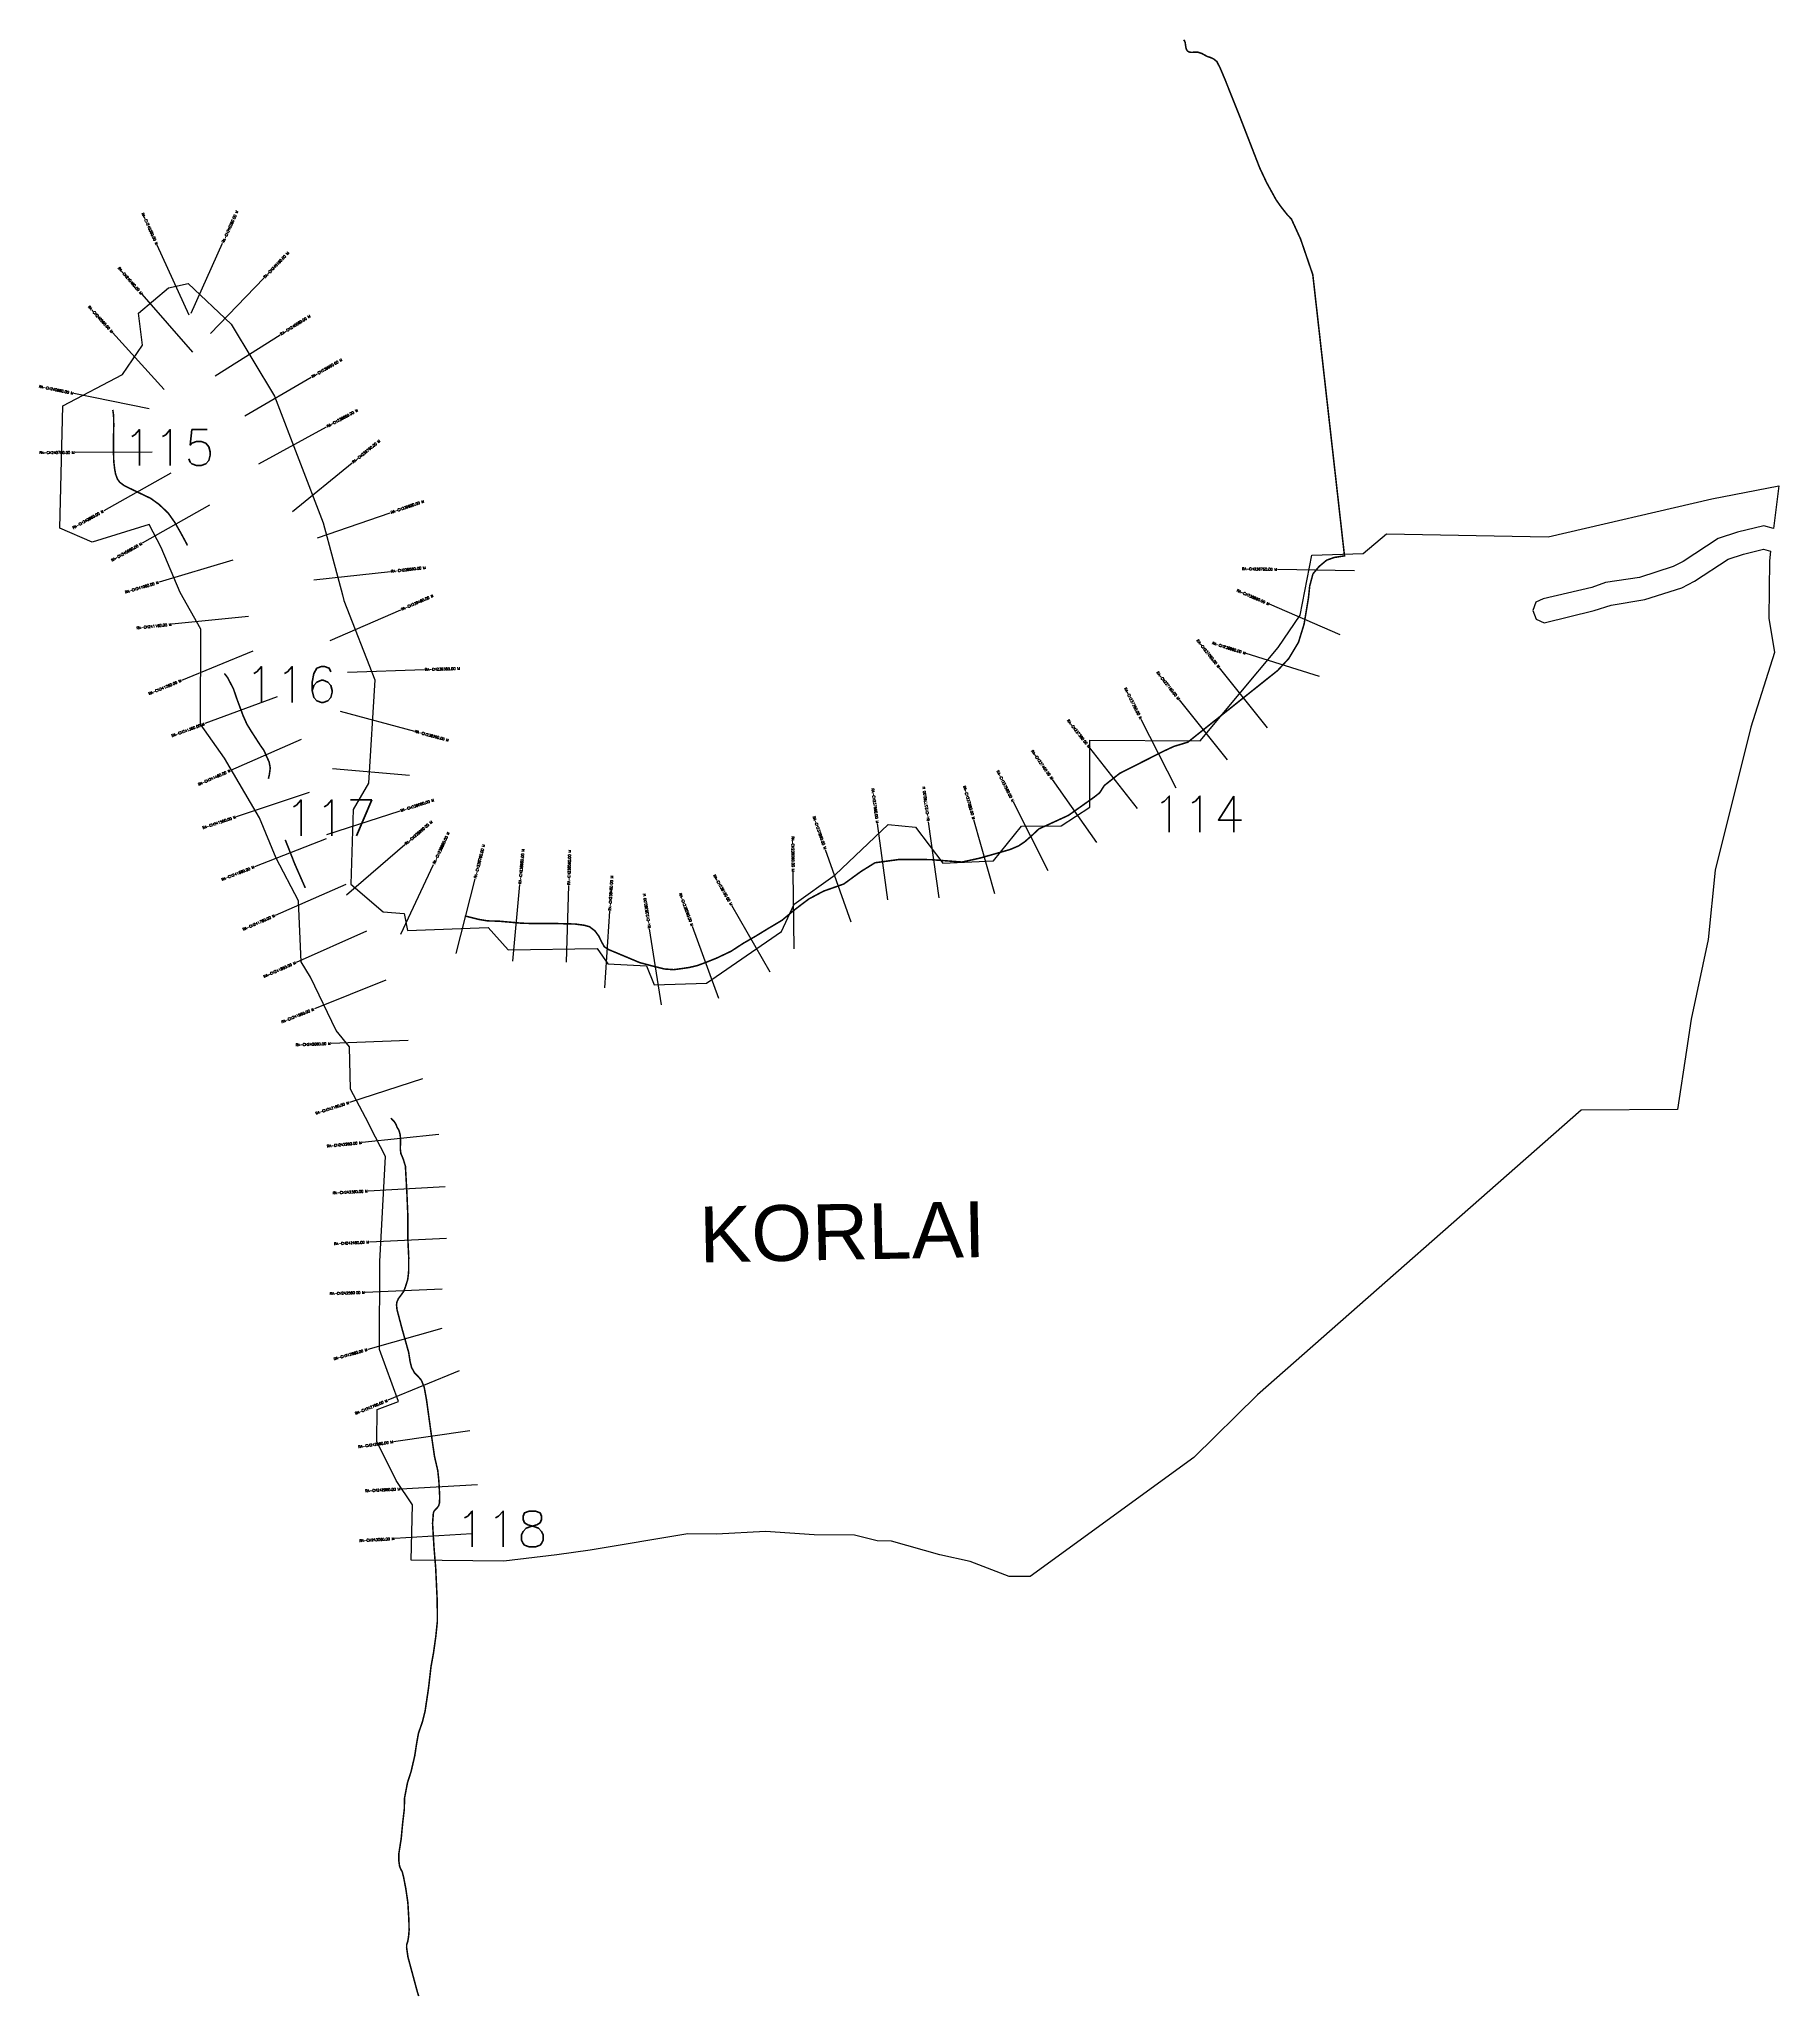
# Model space of a CAD drawing. Header units: metres. Extents: x 278749 to 282138, y 2047960 to 2051775.
import ezdxf
from ezdxf.enums import TextEntityAlignment as Align

# ---------------------------------------------------------------- set-up
doc = ezdxf.new("R2010")
doc.units = ezdxf.units.M
for name, color, linetype in [('CS', 134, 'Continuous'), ('CSMark', 6, 'Continuous'), ('NATURALLY PROTECTED', 3, 'Continuous'), ('VILLAGE NAME', 250, 'Continuous')]:
    doc.layers.add(name, color=color, linetype=linetype)
doc.styles.get("Standard").update_dxf_attribs({"font": 'simplex.shx'})

msp = doc.modelspace()

# ---------------------------------------------------------------- linework, layer by layer
at = {"color": 6, "flags": 128}
msp.add_lwpolyline([(281227.6, 2050769.6), (281327.9, 2050772.9), (281373.5, 2050810.9), (281688.3, 2050805.3), (282007, 2050879.4), (282137.6, 2050904.8), (282127.2, 2050821.8), (282108.3, 2050826.7), (282057, 2050814.1), (282019.3, 2050801.8), (281951, 2050757), (281931.9, 2050747.3), (281866.3, 2050726.3), (281799.9, 2050716), (281773.6, 2050706.3), (281678.5, 2050684.3), (281664.5, 2050677.8), (281658.5, 2050661.5), (281664.6, 2050644.8), (281680.2, 2050638), (281778, 2050661.7), (281810.8, 2050672.3), (281876.5, 2050683.1), (281948.8, 2050706.2), (281973.3, 2050718.7), (282038.7, 2050761.6), (282069, 2050771.5), (282108, 2050781.1), (282121.6, 2050777.6), (282119.2, 2050758.7), (282118.3, 2050646.9), (282129, 2050579.6), (282083.1, 2050434.6), (282013.8, 2050155.5), (282000.2, 2050020.9), (281966.7, 2049865.1), (281957.6, 2049804.7), (281940.1, 2049689.1), (281752.7, 2049687.8), (281122, 2049133.5), (280997.9, 2049011.5), (280679.1, 2048779.1), (280638.1, 2048779.4), (280562.2, 2048808.6), (280503.1, 2048821.7), (280409.4, 2048848.4), (280381.4, 2048848.6), (280336.8, 2048860.1), (280258.5, 2048860.7), (280163.5, 2048867.1), (280068.3, 2048862.2), (280012.4, 2048862.7), (279822, 2048830.6), (279757.1, 2048821.9), (279654, 2048809.6), (279473.1, 2048811.1), (279475.9, 2048919), (279444, 2048966.7), (279406.8, 2049042.7), (279407.5, 2049104.8), (279448.6, 2049120.6), (279411.7, 2049221.8), (279412.2, 2049393.5), (279423.1, 2049597.7), (279403.7, 2049635.7), (279384.4, 2049673.7), (279355.4, 2049728.8), (279353.5, 2049811.8), (279327, 2049843.2), (279277.4, 2049947.4), (279259.4, 2049977.2), (279253.7, 2050095.7), (279210.5, 2050178.9), (279177.9, 2050258), (279110, 2050374.3), (279062.8, 2050440), (279063.5, 2050625.1), (279023.4, 2050696.6), (278986.3, 2050784.4), (278962.8, 2050829.1), (278852.2, 2050794.9), (278789, 2050822.2), (278794.6, 2051060.6), (278911.1, 2051121.4), (278949.9, 2051178.7), (278942.1, 2051241), (279000.6, 2051290.7), (279038.9, 2051299.1), (279122.7, 2051219.6), (279207.2, 2051079.5), (279301.8, 2050832.6), (279339.4, 2050692.3), (279342.4, 2050681.1), (279402.8, 2050526.4), (279390.5, 2050325.1), (279360.3, 2050273.7), (279355.8, 2050128.6), (279418.7, 2050074.6), (279459.6, 2050071.1), (279466.3, 2050038.5), (279623.2, 2050044.1), (279662.2, 2050000.7), (279836, 2050003.1), (279856.8, 2049973.3), (279931.6, 2049969.4), (279946.7, 2049932.2), (280048.5, 2049935.5), (280195.1, 2050036), (280219.8, 2050089.7), (280299.5, 2050146.6), (280402.3, 2050244.6), (280455.9, 2050239.5), (280508.8, 2050169.3), (280607.7, 2050174.1), (280662.2, 2050241.6), (280739.9, 2050242.2), (280795.4, 2050278.5), (280795.5, 2050408.8), (281010.1, 2050407.9), (281162, 2050589.7), (281205.1, 2050652.9), (281227.6, 2050769.6)], dxfattribs=at)
at = {"layer": 'CS'}
for p, q in [((279041.1, 2051237.3), (278978.7, 2051373.7)), ((279044.6, 2051240.9), (279106.2, 2051377.6)), ((279048.3, 2051165.3), (278949.2, 2051278)), ((279082.5, 2051201.4), (279186.4, 2051309.6)), ((278992.5, 2051092.1), (278891.8, 2051203.3)), ((279091.6, 2051118.8), (279218.3, 2051199.1)), ((278963.2, 2051054.8), (278816.2, 2051084.7)), ((279149.1, 2051041.1), (279278.9, 2051116.3)), ((279176.8, 2050947.7), (279308.6, 2051019.5)), ((278968.6, 2050970.5), (278818.6, 2050969.7)), ((279242.1, 2050854.8), (279358.6, 2050949.4)), ((279005.3, 2050929.3), (278874.5, 2050856.1)), ((279080.4, 2050866.7), (278949.7, 2050793)), ((279291, 2050803.2), (279432.8, 2050852.1)), ((279126, 2050759.6), (278982.3, 2050716.9)), ((281311.1, 2050739), (281161.1, 2050741.7)), ((279283.8, 2050721.3), (279432.9, 2050737.8)), ((279315.5, 2050603.1), (279453, 2050663.1)), ((281283.2, 2050614.4), (281145.4, 2050673.8)), ((279156.6, 2050650.3), (279007.4, 2050634.8)), ((279164.8, 2050582.8), (279026.1, 2050525.6)), ((281141.5, 2050433), (281047.9, 2050550.3)), ((281243.1, 2050533.2), (281099.9, 2050577.9)), ((279349.3, 2050541.8), (279499.2, 2050546.5)), ((279212.4, 2050493.5), (279071.8, 2050441.3)), ((281063.3, 2050370.7), (280969.8, 2050487.9)), ((279335.1, 2050465.8), (279479.9, 2050426.6)), ((280963.3, 2050315.8), (280895.6, 2050449.6)), ((279259.1, 2050410.6), (279121.8, 2050350.2)), ((280888.2, 2050276.2), (280795.4, 2050394)), ((279320.5, 2050353.6), (279470, 2050341.2)), ((280809.4, 2050210), (280722.8, 2050332.4)), ((279275, 2050307.4), (279132.7, 2050259.9)), ((280714.2, 2050154.5), (280646.5, 2050288.4)), ((279309, 2050225.4), (279451.9, 2050271.3)), ((280401.9, 2050097.9), (280381.7, 2050246.6)), ((280501.9, 2050101.6), (280481.1, 2050250.1)), ((280610.6, 2050109.6), (280569.7, 2050253.9)), ((279307.9, 2050217.1), (279168.3, 2050162.3)), ((279347.7, 2050107.6), (279461.3, 2050205.6)), ((279453.6, 2050031.1), (279517.1, 2050167)), ((280330.4, 2050054.2), (280280.6, 2050195.7)), ((279561.3, 2049993.6), (279598, 2050139)), ((280219.5, 2050002.2), (280217.6, 2050152.2)), ((279346.1, 2050128), (279208.8, 2050067.7)), ((279671.6, 2049978.6), (279685.2, 2050128)), ((279776.3, 2049976.2), (279780.4, 2050126.1)), ((279850.8, 2049926.2), (279860.2, 2050075.9)), ((280173, 2049957), (280098, 2050086.9)), ((279386.5, 2050036.7), (279249.3, 2049976)), ((279961, 2049893.4), (279937.9, 2050041.6)), ((280072.9, 2049905.5), (280021.2, 2050046.3)), ((279424, 2049941.2), (279284.8, 2049885.3)), ((279467.4, 2049823.6), (279317.5, 2049818)), ((279495.8, 2049749.2), (279353.1, 2049703)), ((279527.2, 2049640.7), (279378.1, 2049625)), ((279539.5, 2049538.7), (279389.7, 2049530.5)), ((279542, 2049438.2), (279392.2, 2049431.1)), ((279533.9, 2049339), (279384, 2049333.1)), ((279533.4, 2049262.5), (279389, 2049221.9)), ((279567, 2049179.9), (279428.2, 2049122.8)), ((279587.4, 2049063.4), (279439, 2049042)), ((279602.9, 2048958), (279453.1, 2048949.9)), ((279591.5, 2048862.5), (279441.7, 2048853.3))]:
    msp.add_line(p, q, dxfattribs=at)
at = {"layer": 'NATURALLY PROTECTED', "const_width": 3, "flags": 128}
for points in [[(280978.1, 2051773.6), (280979.9, 2051771.7), (280981.1, 2051768.6), (280982, 2051762.5), (280982.6, 2051758.7), (280983.6, 2051755.2), (280985.7, 2051751.8), (280989.2, 2051749.9), (280993.2, 2051749.3), (280999.2, 2051749.7), (281005.8, 2051749.7), (281013.8, 2051747.1), (281024.3, 2051741.2), (281029.8, 2051739.6), (281036.8, 2051736.4), (281042.9, 2051731.4), (281049.6, 2051718.2), (281058.9, 2051696.1), (281087.6, 2051624.1), (281126.3, 2051524.3), (281140, 2051495.2), (281158.3, 2051462), (281167.5, 2051448.9), (281179.9, 2051433.1), (281188.2, 2051424.4), (281206, 2051385.5), (281229.8, 2051316), (281291.5, 2050768.2), (281271.5, 2050765.1), (281256.8, 2050759.8), (281242.1, 2050747.6), (281230.1, 2050733.2), (281223.8, 2050709.7), (281221.2, 2050685.3), (281212.8, 2050635.2), (281201.9, 2050599.8), (281183, 2050568.2), (281161.3, 2050544.8), (280986.2, 2050405.1), (280959.1, 2050396.9), (280938.7, 2050387.4), (280853.5, 2050344.3), (280823.7, 2050320.8), (280814.6, 2050306.5), (280803, 2050297.4), (280753.9, 2050262.6), (280696.3, 2050236.2), (280684.7, 2050225.3), (280668.9, 2050211.3), (280657, 2050203.2), (280639.8, 2050195.9), (280581.6, 2050179.3), (280546.5, 2050171.6), (280485.6, 2050176.3), (280424.7, 2050176.7), (280377, 2050170.2), (280349.6, 2050153.2), (280316.2, 2050128.8), (280276.8, 2050114.9), (280248.2, 2050099.7), (280220.8, 2050079), (280195.9, 2050058.2), (280168.1, 2050041.6), (280145.1, 2050027.5), (280120.6, 2050013.4), (280096.5, 2049997.7), (280068, 2049984.2), (280049.1, 2049976.6), (280031.5, 2049970.1), (280016, 2049966.3), (280000.1, 2049963.9), (279984.8, 2049961.9), (279966.9, 2049963.2), (279941.6, 2049969.5), (279918.5, 2049975.7), (279897.6, 2049984.5), (279869.2, 2049996.4), (279858.2, 2050000.9), (279849.7, 2050006.5), (279844.7, 2050015.4), (279838.9, 2050027.3), (279831.3, 2050037.6), (279820.8, 2050045.6), (279810, 2050048.5), (279792.8, 2050050.8), (279750.2, 2050051.9), (279715.9, 2050051.7), (279688.6, 2050052.4), (279644.2, 2050056.4), (279622.9, 2050056.9), (279604.1, 2050060), (279580.6, 2050066), (279577.8, 2050066.8)], [(278892.1, 2051052.7), (278893.7, 2051042.7), (278894.1, 2051023.4), (278893.5, 2050992.6), (278893.7, 2050967), (278894.1, 2050952.4), (278895.7, 2050938.3), (278897.6, 2050927.8), (278901.2, 2050917.9), (278905.6, 2050911.8), (278914.6, 2050905), (278931.4, 2050896.8), (278949.6, 2050888.1), (278965.9, 2050880.3), (278982.2, 2050868.6), (279000.1, 2050851.6), (279012.9, 2050833.5), (279025.2, 2050811.9), (279036.4, 2050791.2), (279037.5, 2050788.4)], [(279109.6, 2050539.1), (279115.8, 2050531), (279127.1, 2050509.4), (279134.7, 2050487.3), (279146.1, 2050456.7), (279153.6, 2050439.9), (279161.5, 2050427.1), (279179.6, 2050399), (279186.6, 2050389.2), (279191.4, 2050378.3), (279196.8, 2050366.4), (279198.9, 2050354.9), (279197.1, 2050341.4), (279195.3, 2050333.8)], [(279228.2, 2050214.8), (279246.6, 2050168), (279267.2, 2050121.1)], [(279434, 2049672.7), (279435.4, 2049671.1), (279440.5, 2049665.8), (279443.9, 2049660.2), (279446.1, 2049654.5), (279449.6, 2049648.9), (279451.8, 2049641.1), (279452.8, 2049631.4), (279452.4, 2049617.6), (279452.4, 2049611.1), (279453.4, 2049603.5), (279456.5, 2049596.4), (279458.4, 2049591.4), (279462.2, 2049579), (279465.1, 2049526.5), (279467.1, 2049478.6), (279466.8, 2049440.3), (279468.7, 2049400.6), (279468.4, 2049371.7), (279466.6, 2049357.8), (279462.4, 2049344.2), (279459, 2049335.2), (279453.2, 2049327), (279448.5, 2049320.7), (279445.7, 2049314.4), (279444.9, 2049308.9), (279445.8, 2049299.6), (279455.2, 2049263.8), (279468.6, 2049215.9), (279471.4, 2049197.8), (279474.2, 2049186.7), (279480.1, 2049176), (279486.8, 2049169.4), (279493.2, 2049162), (279498.8, 2049148.3), (279503.2, 2049124.4), (279511.5, 2049064.3), (279518.8, 2049013.7), (279525.3, 2048985.6), (279527.4, 2048965.3), (279529, 2048935.1), (279528.6, 2048922.7), (279526.9, 2048917.2), (279524.4, 2048913.6), (279521.1, 2048910.3), (279517.8, 2048906.5), (279516.6, 2048902.6), (279515.1, 2048882.9), (279517.9, 2048836.2), (279521.2, 2048795.8), (279524.2, 2048731.4), (279524.4, 2048691.6), (279521.5, 2048663.2), (279517, 2048630.9), (279512.1, 2048604), (279507.3, 2048562.3), (279500.6, 2048517.5), (279495.2, 2048495.8), (279487.6, 2048473.9), (279483.8, 2048452.5), (279480.3, 2048429.6), (279473.3, 2048399.5), (279466.2, 2048377.4), (279460.4, 2048347.2), (279460.1, 2048326.5), (279456.8, 2048298.3), (279454, 2048268.6), (279449.4, 2048239.3), (279449.4, 2048225.6), (279450.8, 2048215), (279453.3, 2048208.9), (279456, 2048204), (279458.5, 2048194.4), (279463, 2048171.1), (279467, 2048143.8), (279469, 2048109.4), (279469.4, 2048090), (279468.6, 2048079.8), (279466.9, 2048068.7), (279464.8, 2048062.3), (279464.5, 2048056.4), (279467.2, 2048037.7), (279476.7, 2048002.6), (279485.4, 2047970.2), (279488.1, 2047961.8)]]:
    msp.add_lwpolyline(points, dxfattribs=at)

# ---------------------------------------------------------------- texts
at = {"char_height": 70, "attachment_point": 1}
for s, insert in [('115', (278911.2, 2051014.2)), ('116', (279148.8, 2050552.4)), ('117', (279226.1, 2050292.7)), ('114', (280917, 2050300)), ('118', (279559.5, 2048907))]:
    msp.add_mtext_dynamic_manual_height_columns(s, width=95.172, gutter_width=1, heights=[0], dxfattribs=dict(at, insert=insert))
at = {"layer": 'CSMark'}
for s, rotation, p in [('RA-CH240360.00 M', 294.5636, (278978.3, 2051374.7)), ('RA-CH240460.00 M', 311.334, (278948.6, 2051278.7)), ('RA-CH240560.00 M', 312.1714, (278891.1, 2051204)), ('RA-CH240660.00 M', 348.5093, (278815.2, 2051084.9)), ('RA-CH240760.00 M', 0.3195, (278817.6, 2050969.6)), ('RA-CH240860.00 M', 29.2459, (278873.6, 2050855.6)), ('RA-CH240960.00 M', 29.4239, (278948.8, 2050792.5)), ('RA-CH236760.00 M', 358.959, (281160.1, 2050741.8)), ('RA-CH241060.00 M', 16.5396, (278981.3, 2050716.6)), ('RA-CH236860.00 M', 336.6687, (281144.5, 2050674.2)), ('RA-CH241160.00 M', 5.9273, (279006.4, 2050634.7)), ('RA-CH237060.00 M', 308.5837, (281047.3, 2050551.1)), ('RA-CH236960.00 M', 342.6859, (281098.9, 2050578.2)), ('RA-CH241260.00 M', 22.4254, (279025.2, 2050525.2)), ('RA-CH237260.00 M', 296.8363, (280895.1, 2050450.5)), ('RA-CH237160.00 M', 308.5837, (280969.1, 2050488.7)), ('RA-CH241360.00 M', 20.3732, (279070.8, 2050441)), ('RA-CH237360.00 M', 308.2332, (280794.8, 2050394.8)), ('RA-CH237460.00 M', 305.2818, (280722.2, 2050333.3)), ('RA-CH241460.00 M', 23.7595, (279120.9, 2050349.8)), ('RA-CH237660.00 M', 285.8346, (280569.4, 2050254.9)), ('RA-CH237560.00 M', 296.831, (280646.1, 2050289.3)), ('RA-CH237860.00 M', 277.7497, (280381.6, 2050247.6)), ('RA-CH241560.00 M', 18.4614, (279131.8, 2050259.6)), ('RA-CH237960.00 M', 289.3975, (280280.2, 2050196.7)), ('RA-CH238060.00 M', 270.7476, (280217.6, 2050153.2)), ('RA-CH241660.00 M', 21.4299, (279167.3, 2050162)), ('RA-CH238160.00 M', 300.0155, (280097.5, 2050087.8)), ('RA-CH238260.00 M', 290.1493, (280020.9, 2050047.2)), ('RA-CH241760.00 M', 23.703, (279207.8, 2050067.3)), ('RA-CH241860.00 M', 23.8888, (279248.4, 2049975.6)), ('RA-CH241960.00 M', 21.8907, (279283.9, 2049884.9)), ('RA-CH242060.00 M', 2.1596, (279316.5, 2049817.9)), ('RA-CH242160.00 M', 17.9183, (279352.1, 2049702.7)), ('RA-CH242260.00 M', 5.9831, (279377.1, 2049624.9)), ('RA-CH242360.00 M', 3.1221, (279388.7, 2049530.4)), ('RA-CH242460.00 M', 2.7279, (279391.2, 2049431)), ('RA-CH242560.00 M', 2.2272, (279383, 2049333.1)), ('RA-CH242660.00 M', 15.7211, (279388.1, 2049221.6)), ('RA-CH242760.00 M', 22.3383, (279427.3, 2049122.5)), ('RA-CH242860.00 M', 8.225, (279438, 2049041.8)), ('RA-CH242960.00 M', 3.0875, (279452.1, 2048949.9)), ('RA-CH243060.00 M', 3.5274, (279440.7, 2048853.2))]:
    msp.add_text(s, height=5, rotation=rotation, dxfattribs=at).set_placement(p, align=Align.MIDDLE_RIGHT)
for s, rotation, p in [('RA-CH240260.00 M', 65.7494, (279106.7, 2051378.5)), ('RA-CH240160.00 M', 46.154, (279187.1, 2051310.3)), ('RA-CH240060.00 M', 32.3598, (279219.1, 2051199.6)), ('RA-CH239960.00 M', 30.1064, (279279.7, 2051116.8)), ('RA-CH239860.00 M', 28.5859, (279309.4, 2051019.9)), ('RA-CH239760.00 M', 39.0667, (279359.4, 2050950)), ('RA-CH239660.00 M', 19.0343, (279433.7, 2050852.5)), ('RA-CH239560.00 M', 6.3008, (279433.9, 2050737.9)), ('RA-CH239460.00 M', 23.5847, (279453.9, 2050663.5)), ('RA-CH239360.00 M', 1.7911, (279500.2, 2050546.6)), ('RA-CH239260.00 M', 344.8693, (279480.8, 2050426.4)), ('RA-CH239060.00 M', 17.7987, (279452.8, 2050271.6)), ('RA-CH237760.00 M', 97.9807, (280481, 2050251.1)), ('RA-CH238960.00 M', 40.7771, (279462.1, 2050206.2)), ('RA-CH238860.00 M', 64.9485, (279517.6, 2050167.9)), ('RA-CH238760.00 M', 75.8456, (279598.2, 2050140)), ('RA-CH238660.00 M', 84.7913, (279685.3, 2050129)), ('RA-CH238560.00 M', 88.4641, (279780.4, 2050127.1)), ('RA-CH238460.00 M', 86.4051, (279860.3, 2050076.9)), ('RA-CH238360.00 M', 98.856, (279937.7, 2050042.6))]:
    msp.add_text(s, height=5, rotation=rotation, dxfattribs=at).set_placement(p, align=Align.MIDDLE_LEFT)
at = {"layer": 'VILLAGE NAME', "insert": (280033.6, 2049500), "char_height": 108.748, "attachment_point": 1, "rotation": 1.1028}
msp.add_mtext_dynamic_manual_height_columns('{\\fArial|b0|i0|c0|p34;KORLAI}', width=726.929, gutter_width=543.7, heights=[0], dxfattribs=at)

doc.saveas('drawing.dxf')
